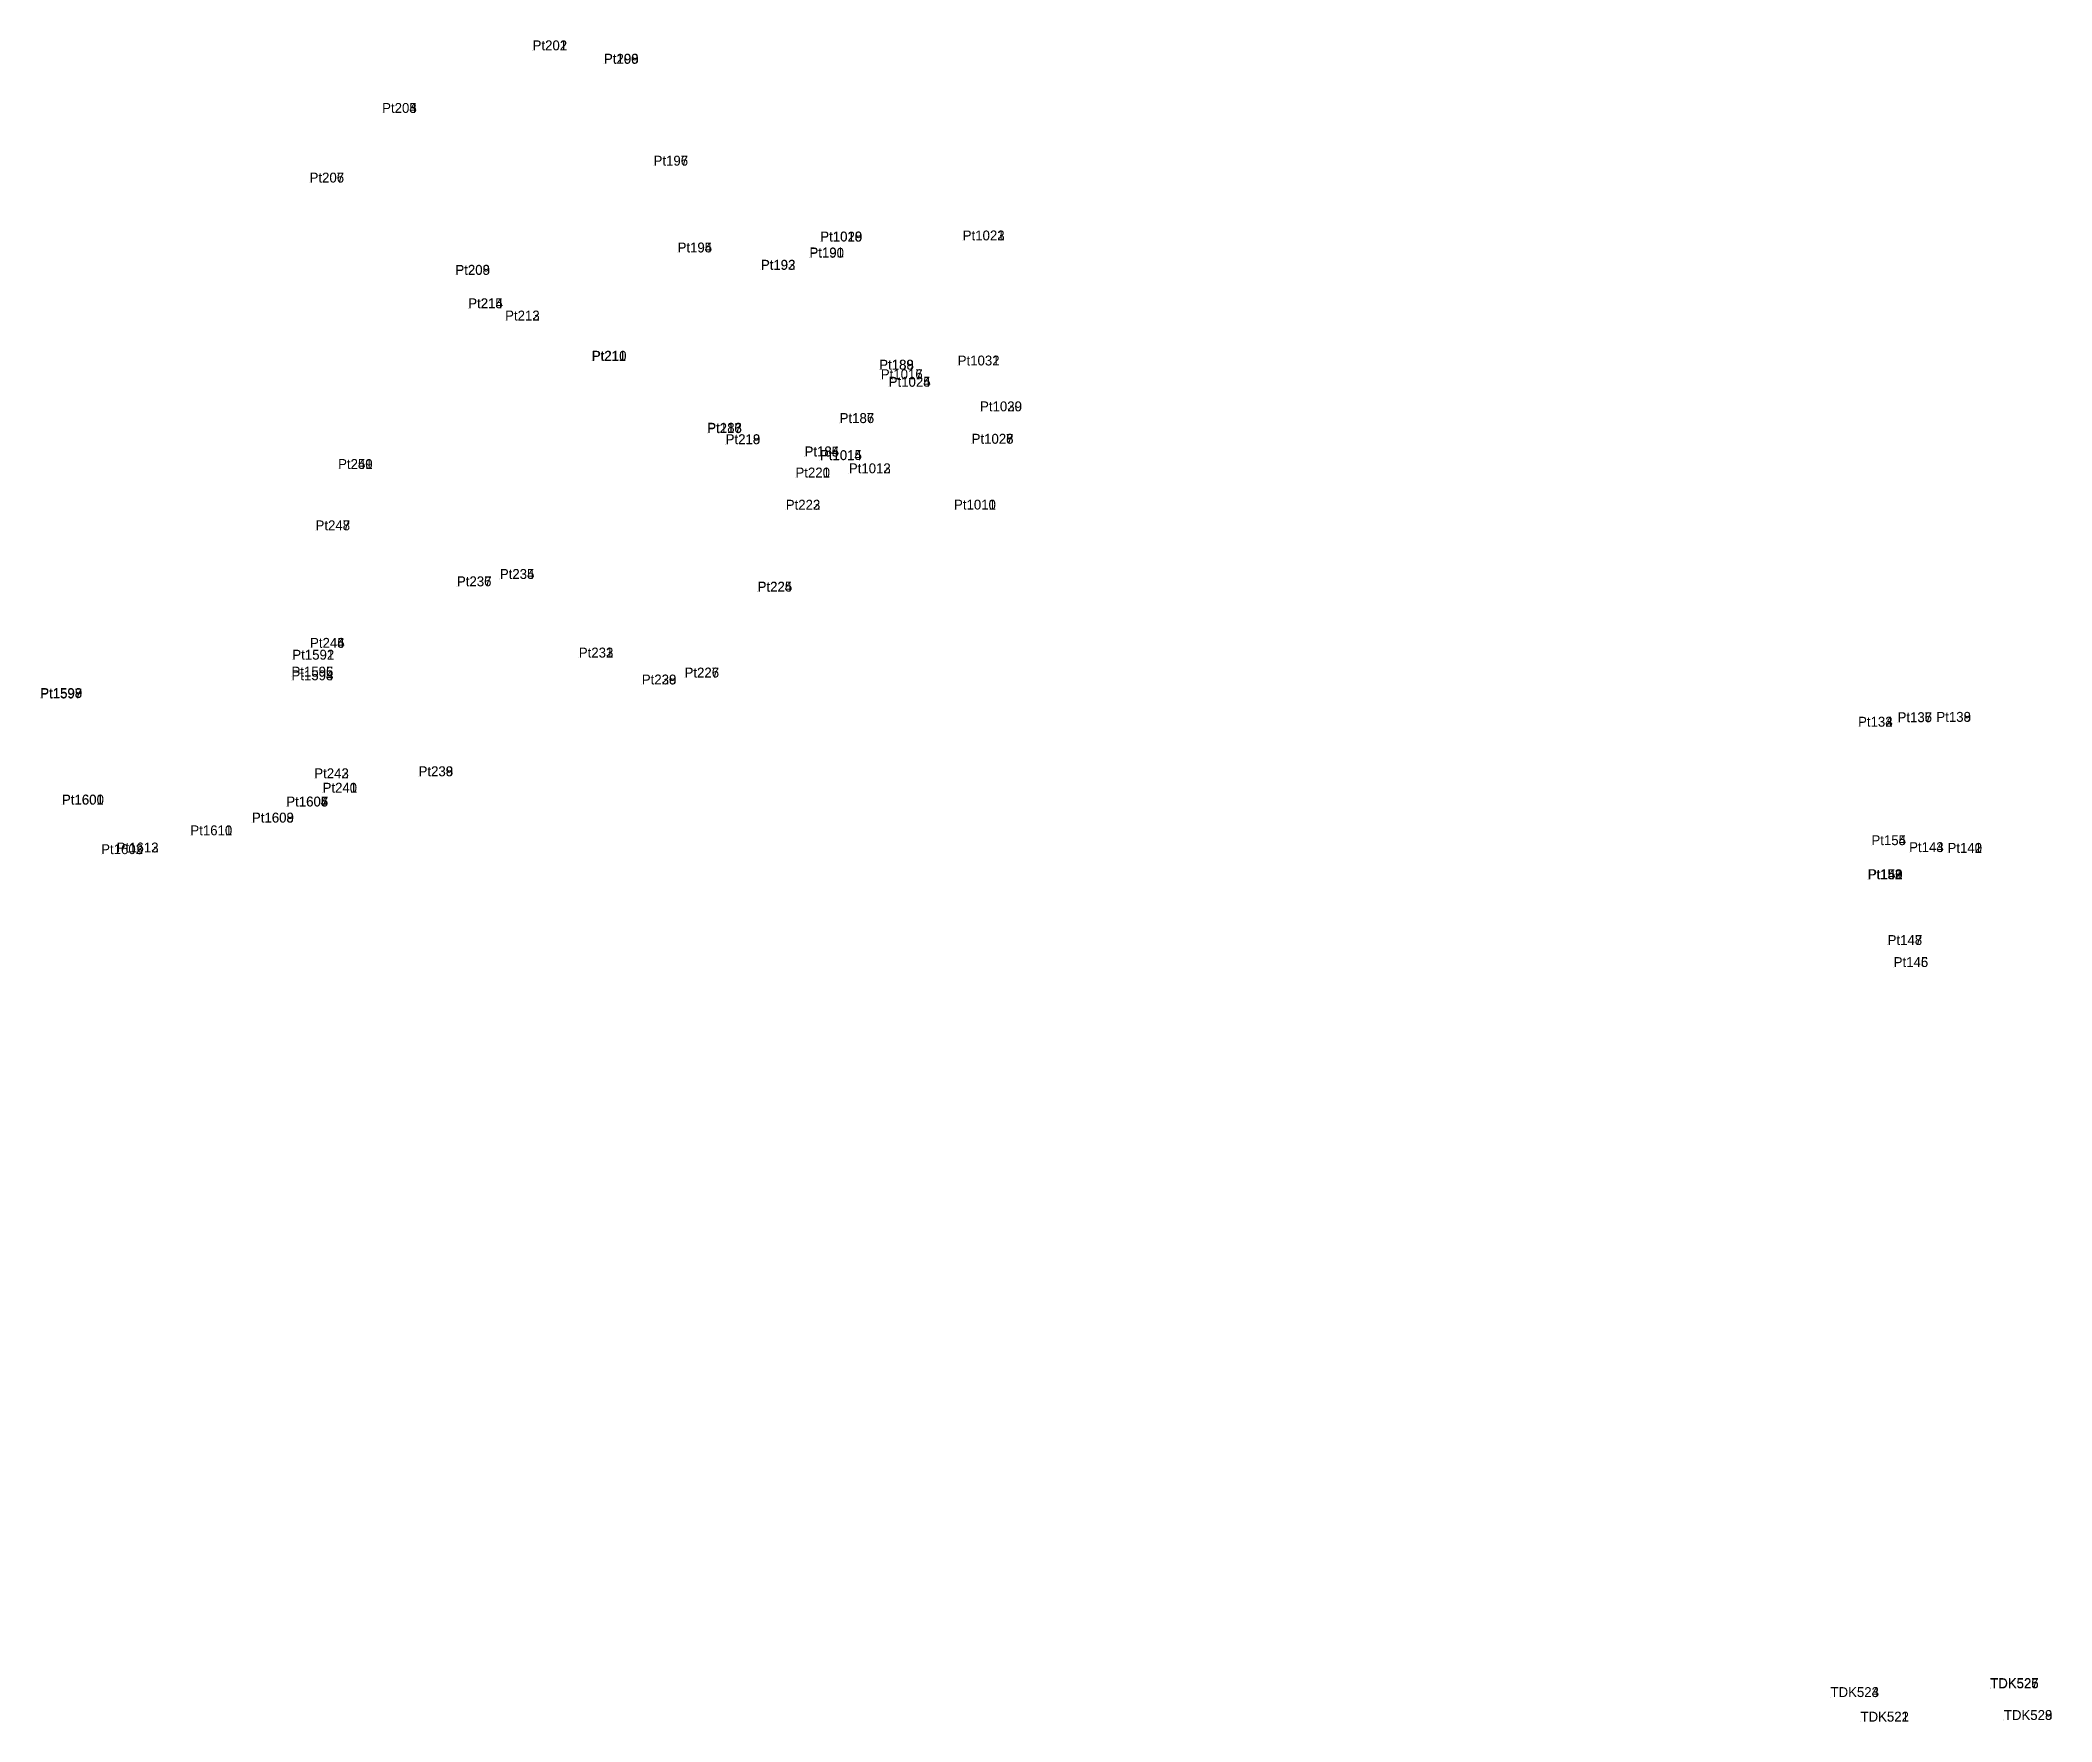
# Model space of a CAD drawing. Extents: x 0 to 556047, y 0 to 1862493.
# Drawn here: x 551268 to 551634.6, y 1839421.8 to 1839728.3 of the extents above; entities that cross this region are included whole.
import ezdxf

# ---------------------------------------------------------------- set-up
doc = ezdxf.new("R2010")
doc.units = 0
doc.layers.add('Level 12', color=7, linetype='Continuous')
doc.layers.add('Level 7', color=7, linetype='Continuous')

msp = doc.modelspace()

# ---------------------------------------------------------------- texts
at = {"layer": 'Level 12'}
for s, p in [('Pt201', (551357.697, 1839726.476)), ('Pt202', (551357.714, 1839726.459)), ('Pt199', (551370.712, 1839724.007)), ('Pt200', (551370.715, 1839724.015)), ('Pt198', (551370.742, 1839724.043)), ('Pt204', (551330.284, 1839715.054)), ('Pt203', (551330.285, 1839715.051)), ('Pt205', (551330.287, 1839715.057)), ('Pt197', (551379.75, 1839705.453)), ('Pt196', (551379.758, 1839705.448)), ('Pt207', (551317.05, 1839702.36)), ('Pt206', (551317.062, 1839702.362)), ('Pt195', (551384.122, 1839689.627)), ('Pt194', (551384.14, 1839689.616)), ('Pt1018', (551410.124, 1839691.632)), ('Pt1019', (551410.139, 1839691.605)), ('Pt1020', (551410.16, 1839691.599)), ('Pt1022', (551436.102, 1839691.812)), ('Pt1023', (551436.107, 1839691.813)), ('Pt1021', (551436.111, 1839691.817)), ('Pt208', (551343.632, 1839685.561)), ('Pt209', (551343.637, 1839685.51)), ('Pt193', (551399.293, 1839686.447)), ('Pt192', (551399.331, 1839686.478)), ('Pt190', (551408.168, 1839688.655)), ('Pt191', (551408.173, 1839688.723)), ('Pt215', (551345.96, 1839679.458)), ('Pt214', (551345.998, 1839679.442)), ('Pt212', (551352.703, 1839677.211)), ('Pt213', (551352.704, 1839677.219)), ('Pt211', (551368.463, 1839669.861)), ('Pt210', (551368.534, 1839669.888)), ('Pt189', (551420.867, 1839668.265)), ('Pt188', (551420.912, 1839668.252)), ('Pt1032', (551435.189, 1839669.019)), ('Pt1031', (551435.189, 1839669.016)), ('Pt1016', (551421.174, 1839666.524)), ('Pt1017', (551421.176, 1839666.518)), ('Pt1025', (551422.612, 1839665.148)), ('Pt1024', (551422.612, 1839665.125)), ('Pt1029', (551439.258, 1839660.663)), ('Pt1030', (551439.273, 1839660.665)), ('Pt217', (551389.524, 1839656.699)), ('Pt216', (551389.528, 1839656.681)), ('Pt183', (551389.564, 1839656.761)), ('Pt187', (551413.666, 1839658.54)), ('Pt186', (551413.676, 1839658.514)), ('Pt218', (551392.888, 1839654.682)), ('Pt219', (551392.908, 1839654.669)), ('Pt185', (551407.255, 1839652.425)), ('Pt184', (551407.283, 1839652.463)), ('Pt1027', (551437.726, 1839654.747)), ('Pt1026', (551437.726, 1839654.741)), ('Pt1028', (551437.735, 1839654.759)), ('Pt251', (551322.256, 1839650.159)), ('Pt250', (551322.256, 1839650.158)), ('Pt249', (551322.261, 1839650.151)), ('Pt1014', (551410.078, 1839651.75)), ('Pt1015', (551410.094, 1839651.788)), ('Pt1012', (551415.34, 1839649.368)), ('Pt1013', (551415.355, 1839649.366)), ('Pt221', (551405.611, 1839648.594)), ('Pt220', (551405.622, 1839648.603)), ('Pt223', (551403.846, 1839642.719)), ('Pt222', (551403.855, 1839642.73)), ('Pt1010', (551434.519, 1839642.751)), ('Pt1011', (551434.526, 1839642.748)), ('Pt248', (551318.144, 1839638.972)), ('Pt247', (551318.146, 1839638.974)), ('Pt236', (551343.913, 1839628.777)), ('Pt237', (551343.926, 1839628.75)), ('Pt235', (551351.738, 1839630.12)), ('Pt234', (551351.742, 1839630.092)), ('Pt224', (551398.708, 1839627.764)), ('Pt225', (551398.731, 1839627.811)), ('Pt245', (551317.141, 1839617.559)), ('Pt246', (551317.141, 1839617.556)), ('Pt244', (551317.143, 1839617.551)), ('Pt233', (551366.132, 1839615.787)), ('Pt232', (551366.132, 1839615.775)), ('Pt231', (551366.132, 1839615.772)), ('Pt1596', (551313.755, 1839612.317)), ('Pt1595', (551313.757, 1839612.298)), ('Pt1592', (551313.911, 1839615.402)), ('Pt1591', (551313.923, 1839615.383)), ('Pt227', (551385.387, 1839612.124)), ('Pt226', (551385.413, 1839612.145)), ('Pt1598', (551267.96, 1839608.411)), ('Pt1597', (551267.965, 1839608.319)), ('Pt1599', (551267.986, 1839608.405)), ('Pt1594', (551313.747, 1839611.638)), ('Pt1593', (551313.756, 1839611.637)), ('Pt230', (551377.608, 1839610.878)), ('Pt228', (551377.615, 1839610.872)), ('Pt229', (551377.617, 1839610.869)), ('Pt134', (551599.3, 1839603.176)), ('Pt132', (551599.3, 1839603.166)), ('Pt133', (551599.302, 1839603.174)), ('Pt136', (551606.486, 1839603.996)), ('Pt137', (551606.493, 1839603.988)), ('Pt135', (551606.495, 1839604.012)), ('Pt139', (551613.576, 1839604.068)), ('Pt138', (551613.577, 1839604.056)), ('Pt243', (551317.918, 1839593.779)), ('Pt242', (551317.918, 1839593.773)), ('Pt239', (551336.91, 1839594.138)), ('Pt238', (551336.936, 1839594.15)), ('Pt240', (551319.413, 1839591.143)), ('Pt241', (551319.439, 1839591.152)), ('Pt1601', (551271.912, 1839588.954)), ('Pt1600', (551271.945, 1839588.995)), ('Pt1604', (551312.805, 1839588.631)), ('Pt1605', (551312.813, 1839588.619)), ('Pt1606', (551312.821, 1839588.621)), ('Pt1607', (551312.833, 1839588.637)), ('Pt1611', (551295.328, 1839583.379)), ('Pt1610', (551295.329, 1839583.38)), ('Pt1608', (551306.539, 1839585.685)), ('Pt1609', (551306.568, 1839585.706)), ('Pt1602', (551279.069, 1839579.942)), ('Pt1603', (551279.071, 1839579.941)), ('Pt1612', (551281.893, 1839580.251)), ('Pt1613', (551281.896, 1839580.251)), ('Pt155', (551601.74, 1839581.582)), ('Pt154', (551601.742, 1839581.583)), ('Pt143', (551608.602, 1839580.32)), ('Pt144', (551608.609, 1839580.306)), ('Pt142', (551615.592, 1839580.181)), ('Pt141', (551615.596, 1839580.178)), ('Pt140', (551615.604, 1839580.183)), ('Pt153', (551601.032, 1839575.378)), ('Pt152', (551601.034, 1839575.37)), ('Pt149', (551601.12, 1839575.371)), ('Pt150', (551601.126, 1839575.37)), ('Pt151', (551601.129, 1839575.369)), ('Pt148', (551604.684, 1839563.382)), ('Pt147', (551604.693, 1839563.382)), ('Pt146', (551605.792, 1839559.366)), ('Pt145', (551605.794, 1839559.363)), ('TDK523', (551594.273, 1839426.291)), ('TDK524', (551594.276, 1839426.297)), ('TDK527', (551623.373, 1839427.94)), ('TDK526', (551623.376, 1839427.944)), ('TDK525', (551623.394, 1839427.875)), ('TDK522', (551599.735, 1839421.812)), ('TDK521', (551599.754, 1839421.824)), ('TDK529', (551625.865, 1839422.106)), ('TDK528', (551625.877, 1839422.115))]:
    msp.add_text(s, height=1.8, dxfattribs=at).set_placement(p)

# ---------------------------------------------------------------- linework, layer by layer
at = {"layer": 'Level 7'}
for p, q in [((551357.697, 1839726.476), (551357.697, 1839726.476)), ((551357.714, 1839726.459), (551357.714, 1839726.459)), ((551370.712, 1839724.007), (551370.712, 1839724.007)), ((551370.715, 1839724.015), (551370.715, 1839724.015)), ((551370.742, 1839724.043), (551370.742, 1839724.043)), ((551330.284, 1839715.054), (551330.284, 1839715.054)), ((551330.285, 1839715.051), (551330.285, 1839715.051)), ((551330.287, 1839715.057), (551330.287, 1839715.057)), ((551379.75, 1839705.453), (551379.75, 1839705.453)), ((551379.758, 1839705.448), (551379.758, 1839705.448)), ((551317.05, 1839702.36), (551317.05, 1839702.36)), ((551317.062, 1839702.362), (551317.062, 1839702.362)), ((551410.124, 1839691.632), (551410.124, 1839691.632)), ((551410.139, 1839691.605), (551410.139, 1839691.605)), ((551410.16, 1839691.599), (551410.16, 1839691.599)), ((551436.102, 1839691.812), (551436.102, 1839691.812)), ((551436.107, 1839691.813), (551436.107, 1839691.813)), ((551436.111, 1839691.817), (551436.111, 1839691.817)), ((551384.122, 1839689.627), (551384.122, 1839689.627)), ((551384.14, 1839689.616), (551384.14, 1839689.616)), ((551408.168, 1839688.655), (551408.168, 1839688.655)), ((551408.173, 1839688.723), (551408.173, 1839688.723)), ((551343.632, 1839685.561), (551343.632, 1839685.561)), ((551343.637, 1839685.51), (551343.637, 1839685.51)), ((551399.293, 1839686.447), (551399.293, 1839686.447)), ((551399.331, 1839686.478), (551399.331, 1839686.478)), ((551345.96, 1839679.458), (551345.96, 1839679.458)), ((551345.998, 1839679.442), (551345.998, 1839679.442)), ((551352.703, 1839677.211), (551352.703, 1839677.211)), ((551352.704, 1839677.219), (551352.704, 1839677.219)), ((551368.463, 1839669.861), (551368.463, 1839669.861)), ((551368.534, 1839669.888), (551368.534, 1839669.888)), ((551435.189, 1839669.019), (551435.189, 1839669.019)), ((551435.189, 1839669.016), (551435.189, 1839669.016)), ((551420.867, 1839668.265), (551420.867, 1839668.265)), ((551420.912, 1839668.252), (551420.912, 1839668.252)), ((551421.174, 1839666.524), (551421.174, 1839666.524)), ((551421.176, 1839666.518), (551421.176, 1839666.518)), ((551422.612, 1839665.148), (551422.612, 1839665.148)), ((551422.612, 1839665.125), (551422.612, 1839665.125)), ((551413.666, 1839658.54), (551413.666, 1839658.54)), ((551413.676, 1839658.514), (551413.676, 1839658.514)), ((551439.258, 1839660.663), (551439.258, 1839660.663)), ((551439.273, 1839660.665), (551439.273, 1839660.665)), ((551389.524, 1839656.699), (551389.524, 1839656.699)), ((551389.528, 1839656.681), (551389.528, 1839656.681)), ((551389.564, 1839656.761), (551389.564, 1839656.761)), ((551392.888, 1839654.682), (551392.888, 1839654.682)), ((551392.908, 1839654.669), (551392.908, 1839654.669)), ((551437.726, 1839654.747), (551437.726, 1839654.747)), ((551437.726, 1839654.741), (551437.726, 1839654.741)), ((551437.735, 1839654.759), (551437.735, 1839654.759)), ((551407.255, 1839652.425), (551407.255, 1839652.425)), ((551407.283, 1839652.463), (551407.283, 1839652.463)), ((551410.078, 1839651.75), (551410.078, 1839651.75)), ((551410.094, 1839651.788), (551410.094, 1839651.788)), ((551322.256, 1839650.159), (551322.256, 1839650.159)), ((551322.256, 1839650.158), (551322.256, 1839650.158)), ((551322.261, 1839650.151), (551322.261, 1839650.151)), ((551405.611, 1839648.594), (551405.611, 1839648.594)), ((551405.622, 1839648.603), (551405.622, 1839648.603)), ((551415.34, 1839649.368), (551415.34, 1839649.368)), ((551415.355, 1839649.366), (551415.355, 1839649.366)), ((551403.846, 1839642.719), (551403.846, 1839642.719)), ((551403.855, 1839642.73), (551403.855, 1839642.73)), ((551434.519, 1839642.751), (551434.519, 1839642.751)), ((551434.526, 1839642.748), (551434.526, 1839642.748)), ((551318.144, 1839638.972), (551318.144, 1839638.972)), ((551318.146, 1839638.974), (551318.146, 1839638.974)), ((551343.913, 1839628.777), (551343.913, 1839628.777)), ((551343.926, 1839628.75), (551343.926, 1839628.75)), ((551351.738, 1839630.12), (551351.738, 1839630.12)), ((551351.742, 1839630.092), (551351.742, 1839630.092)), ((551398.708, 1839627.764), (551398.708, 1839627.764)), ((551398.731, 1839627.811), (551398.731, 1839627.811)), ((551317.141, 1839617.559), (551317.141, 1839617.559)), ((551317.141, 1839617.556), (551317.141, 1839617.556)), ((551317.143, 1839617.551), (551317.143, 1839617.551)), ((551313.911, 1839615.402), (551313.911, 1839615.402)), ((551313.923, 1839615.383), (551313.923, 1839615.383)), ((551366.132, 1839615.787), (551366.132, 1839615.787)), ((551366.132, 1839615.775), (551366.132, 1839615.775)), ((551366.132, 1839615.772), (551366.132, 1839615.772)), ((551313.747, 1839611.638), (551313.747, 1839611.638)), ((551313.755, 1839612.317), (551313.755, 1839612.317)), ((551313.756, 1839611.637), (551313.756, 1839611.637)), ((551313.757, 1839612.298), (551313.757, 1839612.298)), ((551377.608, 1839610.878), (551377.608, 1839610.878)), ((551377.615, 1839610.872), (551377.615, 1839610.872)), ((551377.617, 1839610.869), (551377.617, 1839610.869)), ((551385.387, 1839612.124), (551385.387, 1839612.124)), ((551385.413, 1839612.145), (551385.413, 1839612.145)), ((551267.96, 1839608.411), (551267.96, 1839608.411)), ((551267.965, 1839608.319), (551267.965, 1839608.319)), ((551267.986, 1839608.405), (551267.986, 1839608.405)), ((551599.3, 1839603.176), (551599.3, 1839603.176)), ((551599.3, 1839603.166), (551599.3, 1839603.166)), ((551599.302, 1839603.174), (551599.302, 1839603.174)), ((551606.486, 1839603.996), (551606.486, 1839603.996)), ((551606.493, 1839603.988), (551606.493, 1839603.988)), ((551606.495, 1839604.012), (551606.495, 1839604.012)), ((551613.576, 1839604.068), (551613.576, 1839604.068)), ((551613.577, 1839604.056), (551613.577, 1839604.056)), ((551317.918, 1839593.779), (551317.918, 1839593.779)), ((551317.918, 1839593.773), (551317.918, 1839593.773)), ((551336.91, 1839594.138), (551336.91, 1839594.138)), ((551336.936, 1839594.15), (551336.936, 1839594.15)), ((551271.912, 1839588.954), (551271.912, 1839588.954)), ((551271.945, 1839588.995), (551271.945, 1839588.995)), ((551312.805, 1839588.631), (551312.805, 1839588.631)), ((551312.813, 1839588.619), (551312.813, 1839588.619)), ((551312.821, 1839588.621), (551312.821, 1839588.621)), ((551312.833, 1839588.637), (551312.833, 1839588.637)), ((551319.413, 1839591.143), (551319.413, 1839591.143)), ((551319.439, 1839591.152), (551319.439, 1839591.152)), ((551306.539, 1839585.685), (551306.539, 1839585.685)), ((551306.568, 1839585.706), (551306.568, 1839585.706)), ((551295.328, 1839583.379), (551295.328, 1839583.379)), ((551295.329, 1839583.38), (551295.329, 1839583.38)), ((551601.74, 1839581.582), (551601.74, 1839581.582)), ((551601.742, 1839581.583), (551601.742, 1839581.583)), ((551279.069, 1839579.942), (551279.069, 1839579.942)), ((551279.071, 1839579.941), (551279.071, 1839579.941)), ((551281.893, 1839580.251), (551281.893, 1839580.251)), ((551281.896, 1839580.251), (551281.896, 1839580.251)), ((551608.602, 1839580.32), (551608.602, 1839580.32)), ((551608.609, 1839580.306), (551608.609, 1839580.306)), ((551615.592, 1839580.181), (551615.592, 1839580.181)), ((551615.596, 1839580.178), (551615.596, 1839580.178)), ((551615.604, 1839580.183), (551615.604, 1839580.183)), ((551601.032, 1839575.378), (551601.032, 1839575.378)), ((551601.034, 1839575.37), (551601.034, 1839575.37)), ((551601.12, 1839575.371), (551601.12, 1839575.371)), ((551601.126, 1839575.37), (551601.126, 1839575.37)), ((551601.129, 1839575.369), (551601.129, 1839575.369)), ((551604.684, 1839563.382), (551604.684, 1839563.382)), ((551604.693, 1839563.382), (551604.693, 1839563.382)), ((551605.792, 1839559.366), (551605.792, 1839559.366)), ((551605.794, 1839559.363), (551605.794, 1839559.363)), ((551623.373, 1839427.94), (551623.373, 1839427.94)), ((551623.376, 1839427.944), (551623.376, 1839427.944)), ((551623.394, 1839427.875), (551623.394, 1839427.875)), ((551594.273, 1839426.291), (551594.273, 1839426.291)), ((551594.276, 1839426.297), (551594.276, 1839426.297)), ((551599.735, 1839421.812), (551599.735, 1839421.812)), ((551599.754, 1839421.824), (551599.754, 1839421.824)), ((551625.865, 1839422.106), (551625.865, 1839422.106)), ((551625.877, 1839422.115), (551625.877, 1839422.115))]:
    msp.add_line(p, q, dxfattribs=at)

msp.set_redraw_order([(e.dxf.handle, doc.entitydb.next_handle()) for e in msp.query("TEXT MTEXT ATTDEF DIMENSION ARC_DIMENSION")])  # texts and dimensions are drawn at this point

doc.saveas('drawing.dxf')
